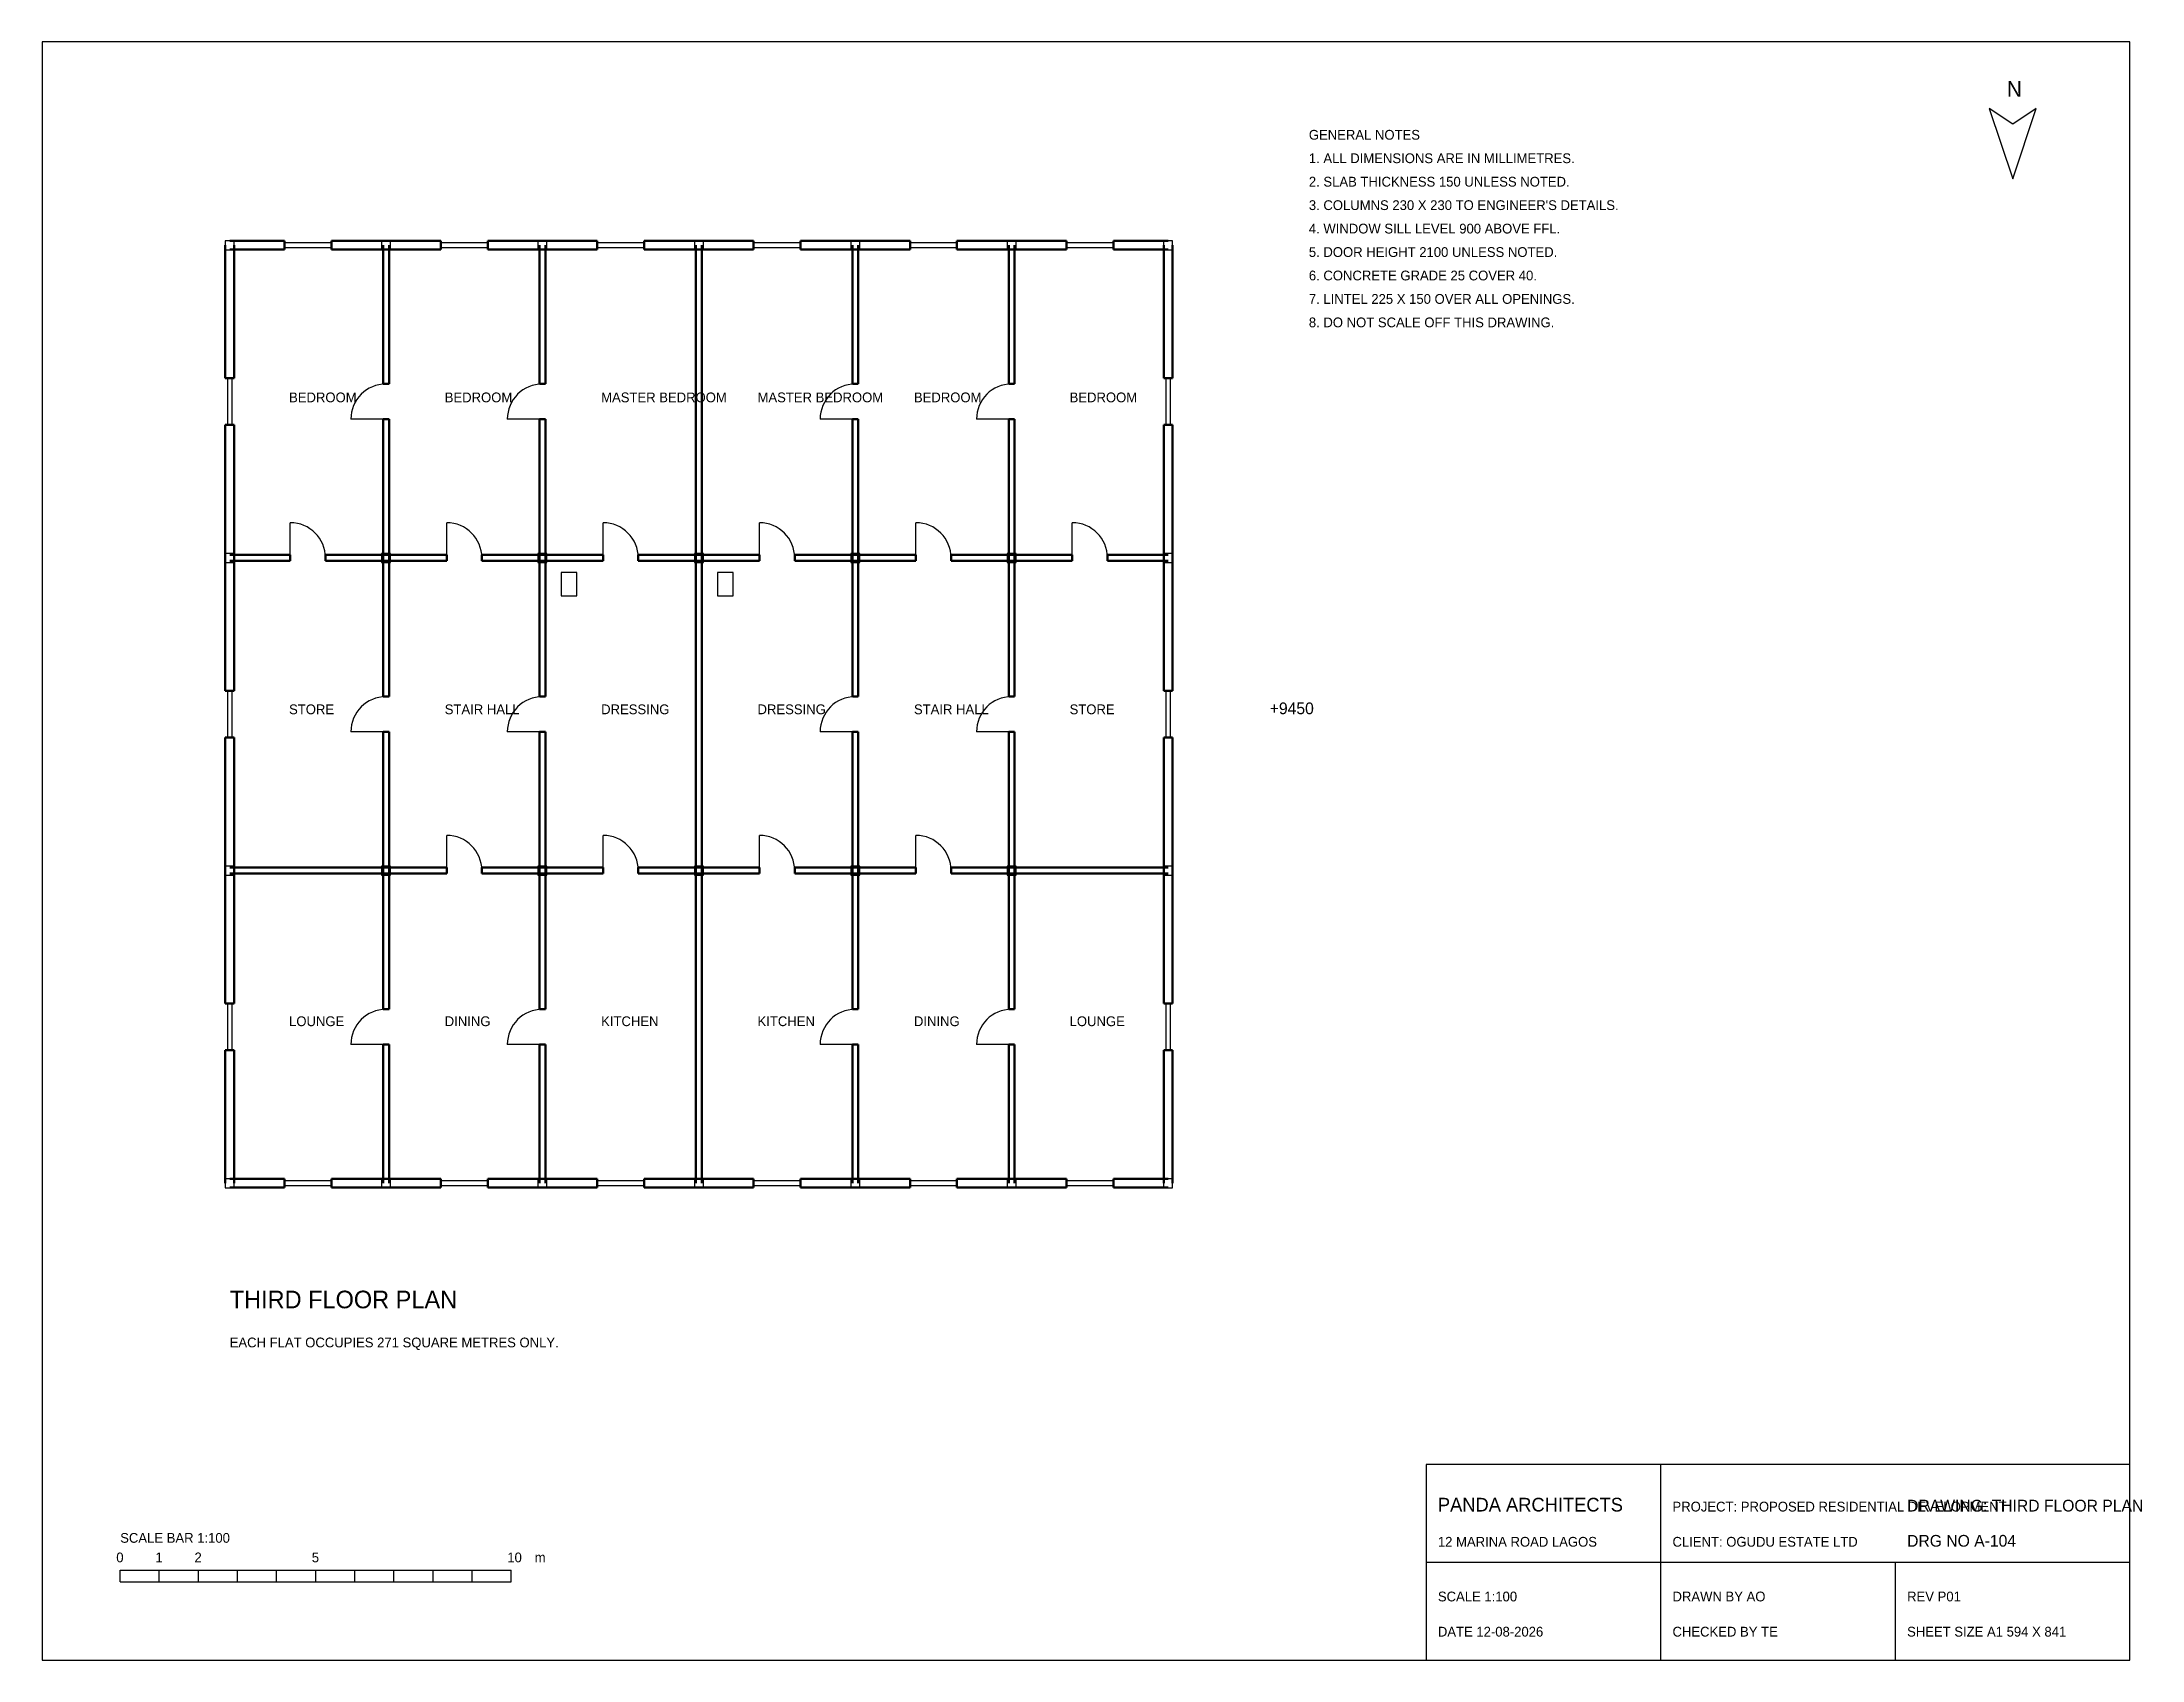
# Model space of a CAD drawing. Header units: millimetres. Extents: x 0 to 343400, y -12200 to 29200.
# Drawn here: x 178200 to 231908, y -12200 to 29200 of the extents above; entities that cross this region are included whole.
import ezdxf

# ---------------------------------------------------------------- set-up
doc = ezdxf.new("R2010")
doc.units = ezdxf.units.MM
doc.layers.get('0').update_dxf_attribs({"color": 1, "linetype": 'CONTINUOUS'})
for name, color, linetype in [('COLUMN', 5, 'CONTINUOUS'), ('DOOR', 3, 'CONTINUOUS'), ('SANITARY', 7, 'CONTINUOUS'), ('TEXT', 6, 'CONTINUOUS'), ('WALL', 4, 'CONTINUOUS'), ('WIND', 2, 'CONTINUOUS')]:
    doc.layers.add(name, color=color, linetype=linetype)

msp = doc.modelspace()

# ---------------------------------------------------------------- texts
for s, height, p in [('N', 400, (228450, 27800)), ('GENERAL NOTES', 250, (210600, 26700)), ('1. ALL DIMENSIONS ARE IN MILLIMETRES.', 250, (210600, 26100)), ('2. SLAB THICKNESS 150 UNLESS NOTED.', 250, (210600, 25500)), ("3. COLUMNS 230 X 230 TO ENGINEER'S DETAILS.", 250, (210600, 24900)), ('4. WINDOW SILL LEVEL 900 ABOVE FFL.', 250, (210600, 24300)), ('5. DOOR HEIGHT 2100 UNLESS NOTED.', 250, (210600, 23700)), ('6. CONCRETE GRADE 25 COVER 40.', 250, (210600, 23100)), ('7. LINTEL 225 X 150 OVER ALL OPENINGS.', 250, (210600, 22500)), ('8. DO NOT SCALE OFF THIS DRAWING.', 250, (210600, 21900)), ('DRAWING: THIRD FLOOR PLAN', 300, (225900, -8400)), ('SCALE BAR 1:100', 250, (180200, -9200)), ('DRG NO A-104', 300, (225900, -9300)), ('0', 250, (180100, -9700)), ('1', 250, (181100, -9700)), ('2', 250, (182100, -9700)), ('5', 250, (185100, -9700)), ('10', 250, (190100, -9700)), ('m', 250, (190800, -9700))]:
    msp.add_text(s, height=height).set_placement(p)
at = {"layer": 'TEXT'}
for s, height, p in [('BEDROOM', 250, (184518.8, 19981.2)), ('BEDROOM', 250, (188500, 19981.2)), ('MASTER BEDROOM', 250, (192500, 19981.2)), ('MASTER BEDROOM', 250, (196500, 19981.2)), ('BEDROOM', 250, (200500, 19981.2)), ('BEDROOM', 250, (204481.2, 19981.2)), ('STORE', 250, (184518.8, 12000)), ('STAIR HALL', 250, (188500, 12000)), ('DRESSING', 250, (192500, 12000)), ('DRESSING', 250, (196500, 12000)), ('STAIR HALL', 250, (200500, 12000)), ('STORE', 250, (204481.2, 12000)), ('+9450', 300, (209600, 12000)), ('LOUNGE', 250, (184518.8, 4018.8)), ('DINING', 250, (188500, 4018.8)), ('KITCHEN', 250, (192500, 4018.8)), ('KITCHEN', 250, (196500, 4018.8)), ('DINING', 250, (200500, 4018.8)), ('LOUNGE', 250, (204481.2, 4018.8)), ('THIRD FLOOR PLAN', 450, (183000, -3200)), ('EACH FLAT OCCUPIES 271 SQUARE METRES ONLY.', 250, (183000, -4200))]:
    msp.add_text(s, height=height, dxfattribs=at).set_placement(p)

# ---------------------------------------------------------------- blocks, each defined once
blk = doc.blocks.new('TITLEBLOCK-A1')
for p, q in [((6000, 0), (6000, 5000)), ((0, 2500), (18000, 2500)), ((12000, 0), (12000, 2500))]:
    blk.add_line(p, q)
blk.add_lwpolyline([(0, 0), (18000, 0), (18000, 5000), (0, 5000)], close=True)
for s, height, p in [('PANDA ARCHITECTS', 350, (300, 3800)), ('PROJECT: PROPOSED RESIDENTIAL DEVELOPMENT', 250, (6300, 3800)), ('12 MARINA ROAD LAGOS', 250, (300, 2900)), ('CLIENT: OGUDU ESTATE LTD', 250, (6300, 2900)), ('SCALE 1:100', 250, (300, 1500)), ('DRAWN BY AO', 250, (6300, 1500)), ('REV P01', 250, (12300, 1500)), ('DATE 12-08-2026', 250, (300, 600)), ('CHECKED BY TE', 250, (6300, 600)), ('SHEET SIZE A1 594 X 841', 250, (12300, 600))]:
    blk.add_text(s, height=height).set_placement(p)

# ---------------------------------------------------------------- linework, layer by layer
for p, q in [((231600, 29200), (178200, 29200)), ((178200, 29200), (178200, -12200)), ((231600, -12200), (231600, 29200)), ((180200, -9900), (190200, -9900)), ((180200, -10200), (180200, -9900)), ((180200, -10200), (190200, -10200)), ((181200, -10200), (181200, -9900)), ((182200, -10200), (182200, -9900)), ((183200, -10200), (183200, -9900)), ((184200, -10200), (184200, -9900)), ((185200, -10200), (185200, -9900)), ((186200, -10200), (186200, -9900)), ((187200, -10200), (187200, -9900)), ((188200, -10200), (188200, -9900)), ((189200, -10200), (189200, -9900)), ((190200, -10200), (190200, -9900)), ((178200, -12200), (231600, -12200))]:
    msp.add_line(p, q)
msp.add_lwpolyline([(228600, 25700), (229200, 27500), (228600, 27100), (228000, 27500)], close=True)
at = {"layer": 'COLUMN'}
for points in [[(182885, 23885), (183115, 23885), (183115, 24115), (182885, 24115)], [(186885, 23885), (187115, 23885), (187115, 24115), (186885, 24115)], [(190885, 23885), (191115, 23885), (191115, 24115), (190885, 24115)], [(194885, 23885), (195115, 23885), (195115, 24115), (194885, 24115)], [(198885, 23885), (199115, 23885), (199115, 24115), (198885, 24115)], [(202885, 23885), (203115, 23885), (203115, 24115), (202885, 24115)], [(206885, 23885), (207115, 23885), (207115, 24115), (206885, 24115)], [(182885, 15885), (183115, 15885), (183115, 16115), (182885, 16115)], [(186885, 15885), (187115, 15885), (187115, 16115), (186885, 16115)], [(190885, 15885), (191115, 15885), (191115, 16115), (190885, 16115)], [(194885, 15885), (195115, 15885), (195115, 16115), (194885, 16115)], [(198885, 15885), (199115, 15885), (199115, 16115), (198885, 16115)], [(202885, 15885), (203115, 15885), (203115, 16115), (202885, 16115)], [(206885, 15885), (207115, 15885), (207115, 16115), (206885, 16115)], [(182885, 7885), (183115, 7885), (183115, 8115), (182885, 8115)], [(186885, 7885), (187115, 7885), (187115, 8115), (186885, 8115)], [(190885, 7885), (191115, 7885), (191115, 8115), (190885, 8115)], [(194885, 7885), (195115, 7885), (195115, 8115), (194885, 8115)], [(198885, 7885), (199115, 7885), (199115, 8115), (198885, 8115)], [(202885, 7885), (203115, 7885), (203115, 8115), (202885, 8115)], [(206885, 7885), (207115, 7885), (207115, 8115), (206885, 8115)], [(182885, -115), (183115, -115), (183115, 115), (182885, 115)], [(186885, -115), (187115, -115), (187115, 115), (186885, 115)], [(190885, -115), (191115, -115), (191115, 115), (190885, 115)], [(194885, -115), (195115, -115), (195115, 115), (194885, 115)], [(198885, -115), (199115, -115), (199115, 115), (198885, 115)], [(202885, -115), (203115, -115), (203115, 115), (202885, 115)], [(206885, -115), (207115, -115), (207115, 115), (206885, 115)]]:
    msp.add_lwpolyline(points, close=True, dxfattribs=at)
at = {"layer": 'DOOR'}
for p, q in [((187000, 19550), (186100, 19550)), ((191000, 19550), (190100, 19550)), ((199000, 19550), (198100, 19550)), ((203000, 19550), (202100, 19550)), ((184550, 16000), (184550, 16900)), ((188550, 16000), (188550, 16900)), ((192550, 16000), (192550, 16900)), ((196550, 16000), (196550, 16900)), ((200550, 16000), (200550, 16900)), ((204550, 16000), (204550, 16900)), ((187000, 11550), (186100, 11550)), ((191000, 11550), (190100, 11550)), ((199000, 11550), (198100, 11550)), ((203000, 11550), (202100, 11550)), ((188550, 8000), (188550, 8900)), ((192550, 8000), (192550, 8900)), ((196550, 8000), (196550, 8900)), ((200550, 8000), (200550, 8900)), ((187000, 3550), (186100, 3550)), ((191000, 3550), (190100, 3550)), ((199000, 3550), (198100, 3550)), ((203000, 3550), (202100, 3550))]:
    msp.add_line(p, q, dxfattribs=at)
for centre, start, end in [((187000, 19550), 90, 180), ((191000, 19550), 90, 180), ((199000, 19550), 90, 180), ((203000, 19550), 90, 180), ((184550, 16000), 0, 90), ((188550, 16000), 0, 90), ((192550, 16000), 0, 90), ((196550, 16000), 0, 90), ((200550, 16000), 0, 90), ((204550, 16000), 0, 90), ((187000, 11550), 90, 180), ((191000, 11550), 90, 180), ((199000, 11550), 90, 180), ((203000, 11550), 90, 180), ((188550, 8000), 0, 90), ((192550, 8000), 0, 90), ((196550, 8000), 0, 90), ((200550, 8000), 0, 90), ((187000, 3550), 90, 180), ((191000, 3550), 90, 180), ((199000, 3550), 90, 180), ((203000, 3550), 90, 180)]:
    msp.add_arc(centre, 900, start, end, dxfattribs=at)
at = {"layer": 'SANITARY'}
for points in [[(191475, 15025), (191875, 15025), (191875, 15625), (191475, 15625)], [(195475, 15025), (195875, 15025), (195875, 15625), (195475, 15625)]]:
    msp.add_lwpolyline(points, close=True, dxfattribs=at)
at = {"layer": 'WALL', "lineweight": 50}
for p, q in [((182887.5, 20600), (182887.5, 24000)), ((184400, 24112.5), (183000, 24112.5)), ((183000, 23887.5), (184400, 23887.5)), ((183112.5, 24000), (183112.5, 20600)), ((184400, 23887.5), (184400, 24112.5)), ((187000, 24112.5), (185600, 24112.5)), ((185600, 23887.5), (185600, 24112.5)), ((185600, 23887.5), (187000, 23887.5)), ((186925, 20450), (186925, 24000)), ((188400, 24112.5), (187000, 24112.5)), ((187000, 23887.5), (188400, 23887.5)), ((187075, 24000), (187075, 20450)), ((188400, 23887.5), (188400, 24112.5)), ((191000, 24112.5), (189600, 24112.5)), ((189600, 23887.5), (189600, 24112.5)), ((189600, 23887.5), (191000, 23887.5)), ((190925, 20450), (190925, 24000)), ((192400, 24112.5), (191000, 24112.5)), ((191000, 23887.5), (192400, 23887.5)), ((191075, 24000), (191075, 20450)), ((192400, 23887.5), (192400, 24112.5)), ((195000, 24112.5), (193600, 24112.5)), ((193600, 23887.5), (193600, 24112.5)), ((193600, 23887.5), (195000, 23887.5)), ((194925, 16000), (194925, 24000)), ((196400, 24112.5), (195000, 24112.5)), ((195000, 23887.5), (196400, 23887.5)), ((195075, 24000), (195075, 16000)), ((196400, 23887.5), (196400, 24112.5)), ((199000, 24112.5), (197600, 24112.5)), ((197600, 23887.5), (197600, 24112.5)), ((197600, 23887.5), (199000, 23887.5)), ((198925, 20450), (198925, 24000)), ((200400, 24112.5), (199000, 24112.5)), ((199000, 23887.5), (200400, 23887.5)), ((199075, 24000), (199075, 20450)), ((200400, 23887.5), (200400, 24112.5)), ((203000, 24112.5), (201600, 24112.5)), ((201600, 23887.5), (201600, 24112.5)), ((201600, 23887.5), (203000, 23887.5)), ((202925, 20450), (202925, 24000)), ((204400, 24112.5), (203000, 24112.5)), ((203000, 23887.5), (204400, 23887.5)), ((203075, 24000), (203075, 20450)), ((204400, 23887.5), (204400, 24112.5)), ((207000, 24112.5), (205600, 24112.5)), ((205600, 23887.5), (205600, 24112.5)), ((205600, 23887.5), (207000, 23887.5)), ((206887.5, 20600), (206887.5, 24000)), ((207112.5, 24000), (207112.5, 20600)), ((182887.5, 20600), (183112.5, 20600)), ((186925, 20450), (187075, 20450)), ((190925, 20450), (191075, 20450)), ((198925, 20450), (199075, 20450)), ((202925, 20450), (203075, 20450)), ((206887.5, 20600), (207112.5, 20600)), ((182887.5, 16000), (182887.5, 19400)), ((182887.5, 19400), (183112.5, 19400)), ((183112.5, 19400), (183112.5, 16000)), ((186925, 16000), (186925, 19550)), ((186925, 19550), (187075, 19550)), ((187075, 19550), (187075, 16000)), ((190925, 16000), (190925, 19550)), ((190925, 19550), (191075, 19550)), ((191075, 19550), (191075, 16000)), ((198925, 16000), (198925, 19550)), ((198925, 19550), (199075, 19550)), ((199075, 19550), (199075, 16000)), ((202925, 16000), (202925, 19550)), ((202925, 19550), (203075, 19550)), ((203075, 19550), (203075, 16000)), ((206887.5, 16000), (206887.5, 19400)), ((206887.5, 19400), (207112.5, 19400)), ((207112.5, 19400), (207112.5, 16000)), ((182887.5, 12600), (182887.5, 16000)), ((184550, 16075), (183000, 16075)), ((183000, 15925), (184550, 15925)), ((183112.5, 16000), (183112.5, 12600)), ((184550, 15925), (184550, 16075)), ((187000, 16075), (185450, 16075)), ((185450, 15925), (185450, 16075)), ((185450, 15925), (187000, 15925)), ((186925, 12450), (186925, 16000)), ((188550, 16075), (187000, 16075)), ((187000, 15925), (188550, 15925)), ((187075, 16000), (187075, 12450)), ((188550, 15925), (188550, 16075)), ((191000, 16075), (189450, 16075)), ((189450, 15925), (189450, 16075)), ((189450, 15925), (191000, 15925)), ((190925, 12450), (190925, 16000)), ((192550, 16075), (191000, 16075)), ((191000, 15925), (192550, 15925)), ((191075, 16000), (191075, 12450)), ((192550, 15925), (192550, 16075)), ((195000, 16075), (193450, 16075)), ((193450, 15925), (193450, 16075)), ((193450, 15925), (195000, 15925)), ((194925, 8000), (194925, 16000)), ((196550, 16075), (195000, 16075)), ((195000, 15925), (196550, 15925)), ((195075, 16000), (195075, 8000)), ((196550, 15925), (196550, 16075)), ((199000, 16075), (197450, 16075)), ((197450, 15925), (197450, 16075)), ((197450, 15925), (199000, 15925)), ((198925, 12450), (198925, 16000)), ((200550, 16075), (199000, 16075)), ((199000, 15925), (200550, 15925)), ((199075, 16000), (199075, 12450)), ((200550, 15925), (200550, 16075)), ((203000, 16075), (201450, 16075)), ((201450, 15925), (201450, 16075)), ((201450, 15925), (203000, 15925)), ((202925, 12450), (202925, 16000)), ((204550, 16075), (203000, 16075)), ((203000, 15925), (204550, 15925)), ((203075, 16000), (203075, 12450)), ((204550, 15925), (204550, 16075)), ((207000, 16075), (205450, 16075)), ((205450, 15925), (205450, 16075)), ((205450, 15925), (207000, 15925)), ((206887.5, 12600), (206887.5, 16000)), ((207112.5, 16000), (207112.5, 12600)), ((182887.5, 12600), (183112.5, 12600)), ((186925, 12450), (187075, 12450)), ((190925, 12450), (191075, 12450)), ((198925, 12450), (199075, 12450)), ((202925, 12450), (203075, 12450)), ((206887.5, 12600), (207112.5, 12600)), ((182887.5, 8000), (182887.5, 11400)), ((182887.5, 11400), (183112.5, 11400)), ((183112.5, 11400), (183112.5, 8000)), ((186925, 8000), (186925, 11550)), ((186925, 11550), (187075, 11550)), ((187075, 11550), (187075, 8000)), ((190925, 8000), (190925, 11550)), ((190925, 11550), (191075, 11550)), ((191075, 11550), (191075, 8000)), ((198925, 8000), (198925, 11550)), ((198925, 11550), (199075, 11550)), ((199075, 11550), (199075, 8000)), ((202925, 8000), (202925, 11550)), ((202925, 11550), (203075, 11550)), ((203075, 11550), (203075, 8000)), ((206887.5, 8000), (206887.5, 11400)), ((206887.5, 11400), (207112.5, 11400)), ((207112.5, 11400), (207112.5, 8000)), ((187000, 8075), (183000, 8075)), ((188550, 8075), (187000, 8075)), ((188550, 7925), (188550, 8075)), ((191000, 8075), (189450, 8075)), ((189450, 7925), (189450, 8075)), ((192550, 8075), (191000, 8075)), ((192550, 7925), (192550, 8075)), ((195000, 8075), (193450, 8075)), ((193450, 7925), (193450, 8075)), ((196550, 8075), (195000, 8075)), ((196550, 7925), (196550, 8075)), ((199000, 8075), (197450, 8075)), ((197450, 7925), (197450, 8075)), ((200550, 8075), (199000, 8075)), ((200550, 7925), (200550, 8075)), ((203000, 8075), (201450, 8075)), ((201450, 7925), (201450, 8075)), ((207000, 8075), (203000, 8075)), ((182887.5, 4600), (182887.5, 8000)), ((183000, 7925), (187000, 7925)), ((183112.5, 8000), (183112.5, 4600)), ((186925, 4450), (186925, 8000)), ((187000, 7925), (188550, 7925)), ((187075, 8000), (187075, 4450)), ((189450, 7925), (191000, 7925)), ((190925, 4450), (190925, 8000)), ((191000, 7925), (192550, 7925)), ((191075, 8000), (191075, 4450)), ((193450, 7925), (195000, 7925)), ((194925, 0), (194925, 8000)), ((195000, 7925), (196550, 7925)), ((195075, 8000), (195075, 0)), ((197450, 7925), (199000, 7925)), ((198925, 4450), (198925, 8000)), ((199000, 7925), (200550, 7925)), ((199075, 8000), (199075, 4450)), ((201450, 7925), (203000, 7925)), ((202925, 4450), (202925, 8000)), ((203000, 7925), (207000, 7925)), ((203075, 8000), (203075, 4450)), ((206887.5, 4600), (206887.5, 8000)), ((207112.5, 8000), (207112.5, 4600)), ((182887.5, 4600), (183112.5, 4600)), ((186925, 4450), (187075, 4450)), ((190925, 4450), (191075, 4450)), ((198925, 4450), (199075, 4450)), ((202925, 4450), (203075, 4450)), ((206887.5, 4600), (207112.5, 4600)), ((182887.5, 0), (182887.5, 3400)), ((182887.5, 3400), (183112.5, 3400)), ((183112.5, 3400), (183112.5, 0)), ((186925, 0), (186925, 3550)), ((186925, 3550), (187075, 3550)), ((187075, 3550), (187075, 0)), ((190925, 0), (190925, 3550)), ((190925, 3550), (191075, 3550)), ((191075, 3550), (191075, 0)), ((198925, 0), (198925, 3550)), ((198925, 3550), (199075, 3550)), ((199075, 3550), (199075, 0)), ((202925, 0), (202925, 3550)), ((202925, 3550), (203075, 3550)), ((203075, 3550), (203075, 0)), ((206887.5, 0), (206887.5, 3400)), ((206887.5, 3400), (207112.5, 3400)), ((207112.5, 3400), (207112.5, 0)), ((184400, 112.5), (183000, 112.5)), ((184400, -112.5), (184400, 112.5)), ((187000, 112.5), (185600, 112.5)), ((185600, -112.5), (185600, 112.5)), ((188400, 112.5), (187000, 112.5)), ((188400, -112.5), (188400, 112.5)), ((191000, 112.5), (189600, 112.5)), ((189600, -112.5), (189600, 112.5)), ((192400, 112.5), (191000, 112.5)), ((192400, -112.5), (192400, 112.5)), ((195000, 112.5), (193600, 112.5)), ((193600, -112.5), (193600, 112.5)), ((196400, 112.5), (195000, 112.5)), ((196400, -112.5), (196400, 112.5)), ((199000, 112.5), (197600, 112.5)), ((197600, -112.5), (197600, 112.5)), ((200400, 112.5), (199000, 112.5)), ((200400, -112.5), (200400, 112.5)), ((203000, 112.5), (201600, 112.5)), ((201600, -112.5), (201600, 112.5)), ((204400, 112.5), (203000, 112.5)), ((204400, -112.5), (204400, 112.5)), ((207000, 112.5), (205600, 112.5)), ((205600, -112.5), (205600, 112.5)), ((183000, -112.5), (184400, -112.5)), ((185600, -112.5), (187000, -112.5)), ((187000, -112.5), (188400, -112.5)), ((189600, -112.5), (191000, -112.5)), ((191000, -112.5), (192400, -112.5)), ((193600, -112.5), (195000, -112.5)), ((195000, -112.5), (196400, -112.5)), ((197600, -112.5), (199000, -112.5)), ((199000, -112.5), (200400, -112.5)), ((201600, -112.5), (203000, -112.5)), ((203000, -112.5), (204400, -112.5)), ((205600, -112.5), (207000, -112.5))]:
    msp.add_line(p, q, dxfattribs=at)
at = {"layer": 'WIND'}
for points in [[(184400, 23940), (185600, 23940), (185600, 24060), (184400, 24060)], [(188400, 23940), (189600, 23940), (189600, 24060), (188400, 24060)], [(192400, 23940), (193600, 23940), (193600, 24060), (192400, 24060)], [(196400, 23940), (197600, 23940), (197600, 24060), (196400, 24060)], [(200400, 23940), (201600, 23940), (201600, 24060), (200400, 24060)], [(204400, 23940), (205600, 23940), (205600, 24060), (204400, 24060)], [(182940, 19400), (183060, 19400), (183060, 20600), (182940, 20600)], [(206940, 19400), (207060, 19400), (207060, 20600), (206940, 20600)], [(182940, 11400), (183060, 11400), (183060, 12600), (182940, 12600)], [(206940, 11400), (207060, 11400), (207060, 12600), (206940, 12600)], [(182940, 3400), (183060, 3400), (183060, 4600), (182940, 4600)], [(206940, 3400), (207060, 3400), (207060, 4600), (206940, 4600)], [(184400, -60), (185600, -60), (185600, 60), (184400, 60)], [(188400, -60), (189600, -60), (189600, 60), (188400, 60)], [(192400, -60), (193600, -60), (193600, 60), (192400, 60)], [(196400, -60), (197600, -60), (197600, 60), (196400, 60)], [(200400, -60), (201600, -60), (201600, 60), (200400, 60)], [(204400, -60), (205600, -60), (205600, 60), (204400, 60)]]:
    msp.add_lwpolyline(points, close=True, dxfattribs=at)

# ---------------------------------------------------------------- block references
msp.add_blockref('TITLEBLOCK-A1', (213600, -12200))

msp.set_redraw_order([(e.dxf.handle, doc.entitydb.next_handle()) for e in msp.query("TEXT MTEXT ATTDEF DIMENSION ARC_DIMENSION")])  # texts and dimensions are drawn at this point

doc.saveas('drawing.dxf')
